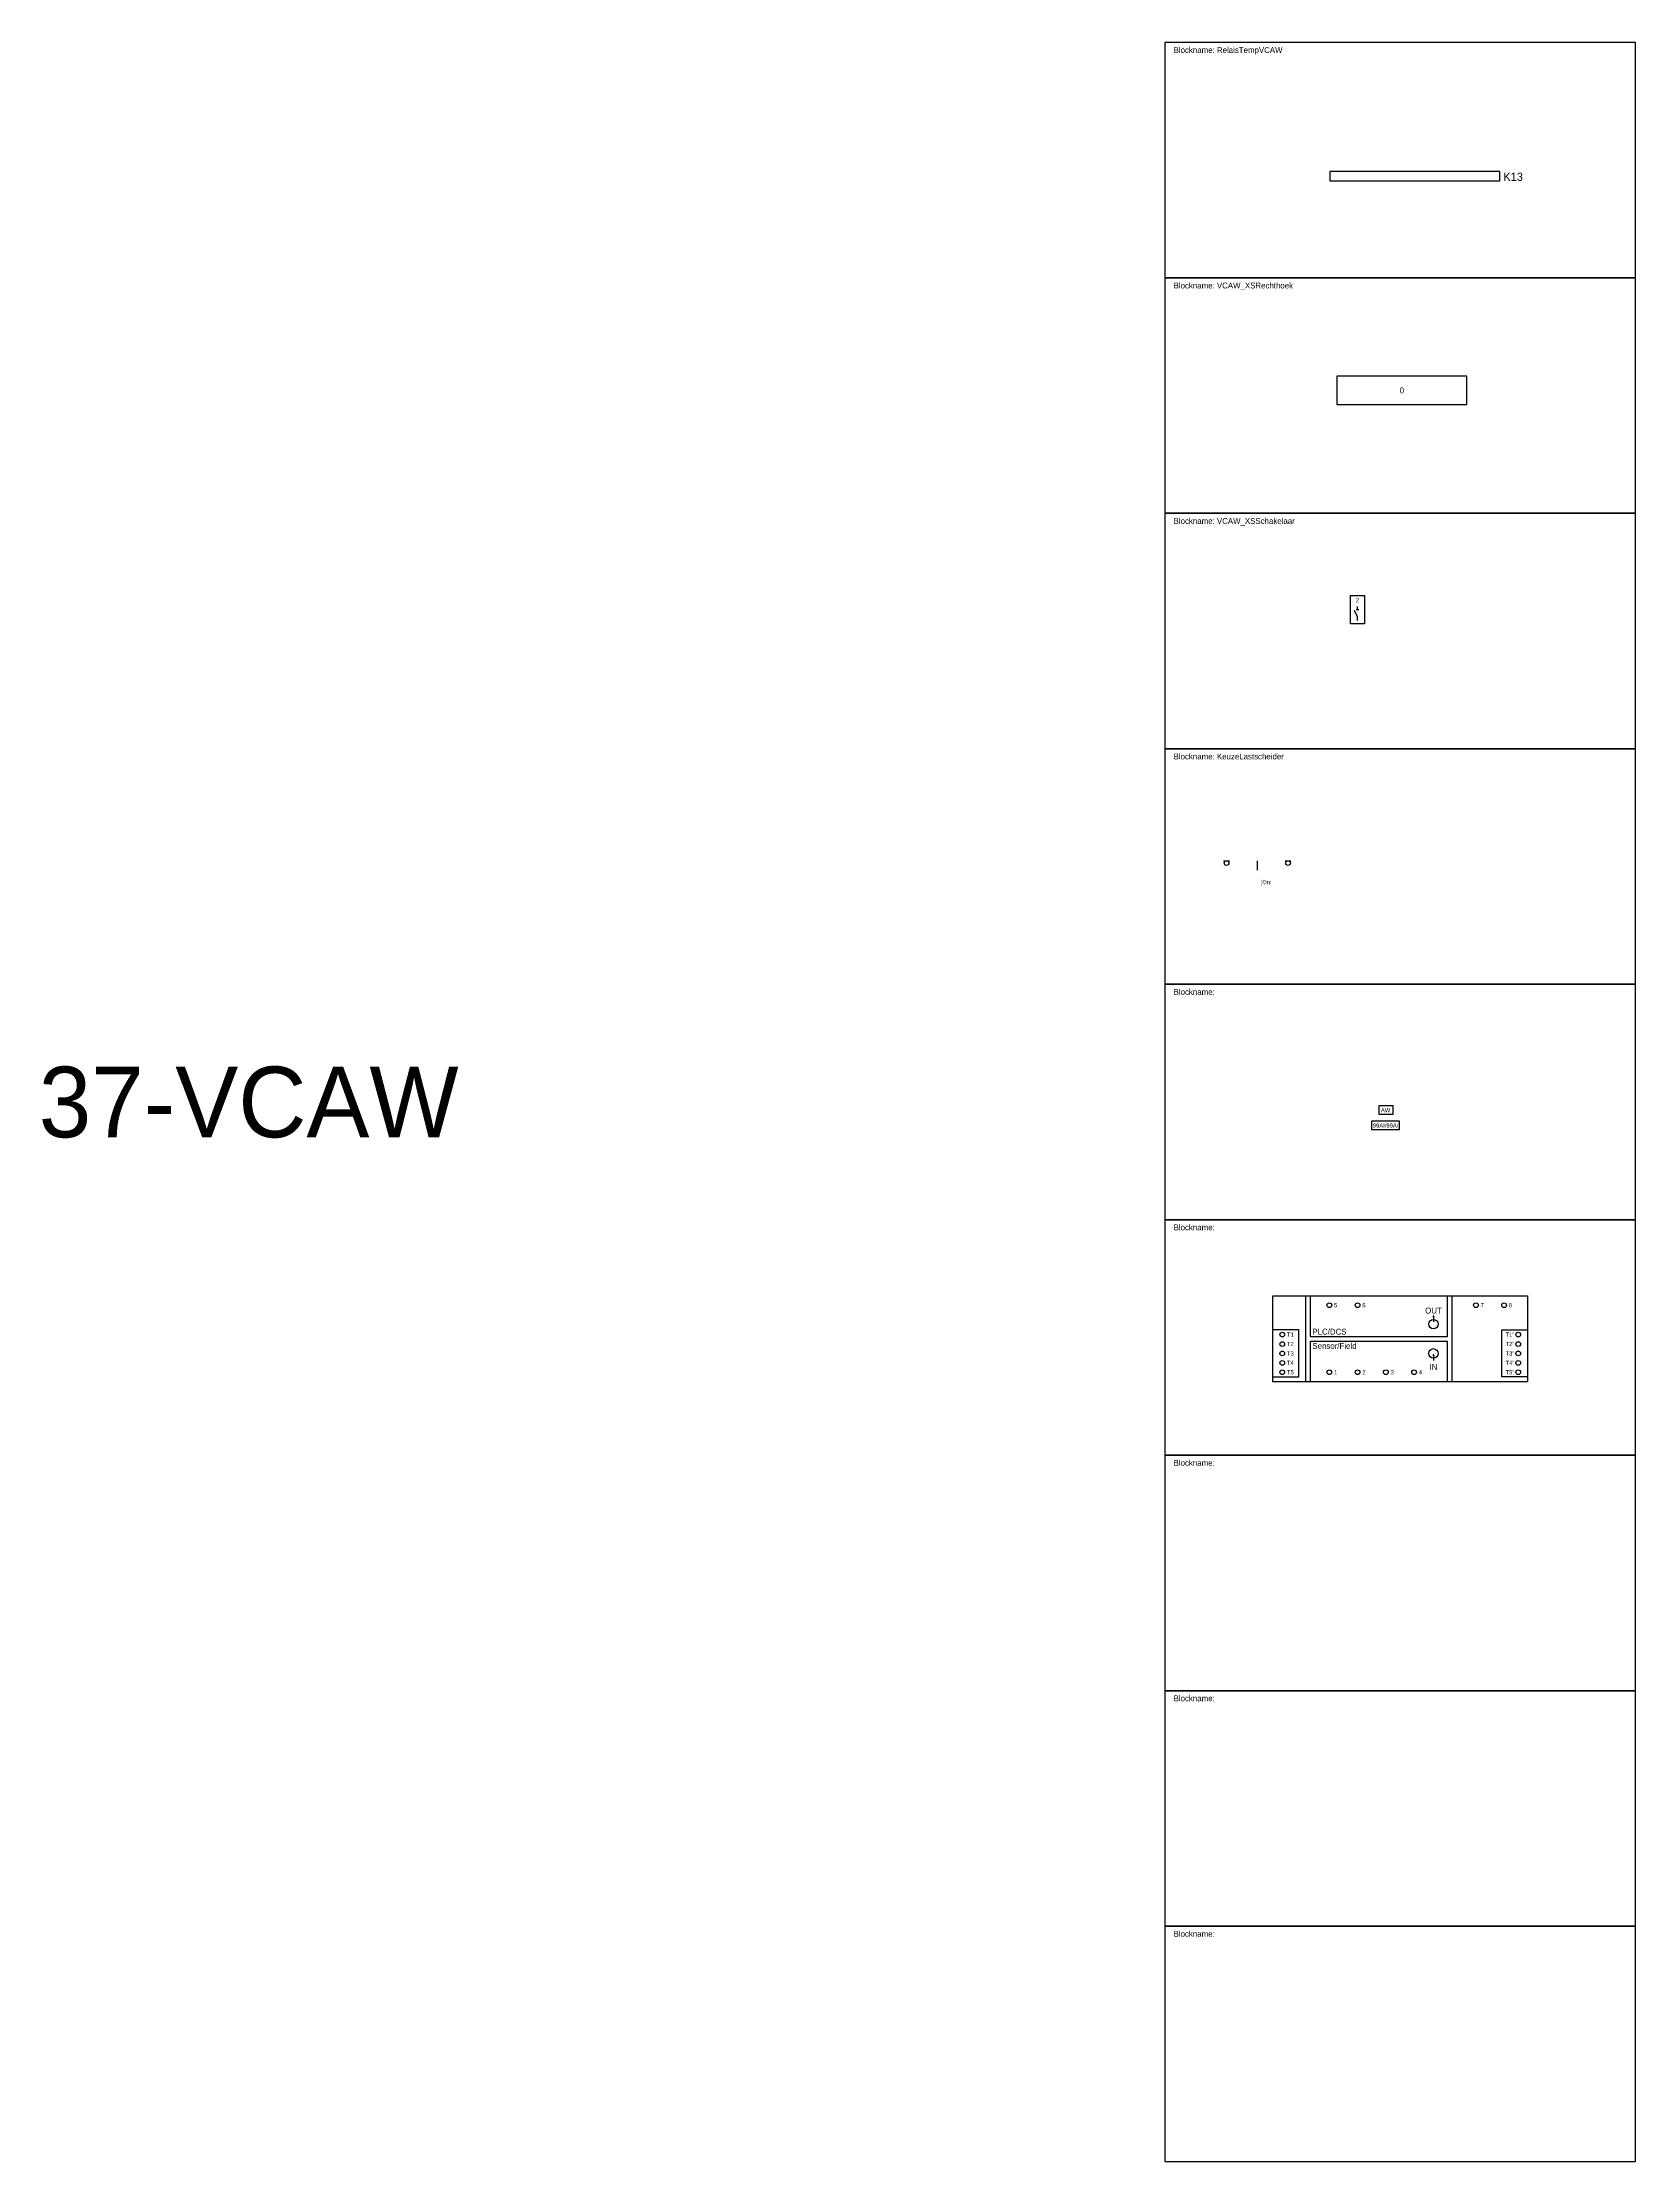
# Model space of a CAD drawing. Header units: millimetres. Extents: x -7152 to 5843, y -5056 to 10205.
# Drawn here: x -477 to 200, y 5841 to 6741 of the extents above; entities that cross this region are included whole.
import ezdxf
from ezdxf.enums import TextEntityAlignment as Align

# ---------------------------------------------------------------- set-up
doc = ezdxf.new("R2010")
doc.units = ezdxf.units.MM
doc.set_wipeout_variables(frame=1)
doc.layers.add('18', color=1, linetype='Continuous')
doc.styles.add('ISOPLUS', font='isoplus')
doc.styles.get("Standard").update_dxf_attribs({"font": 'isoplus.shx'})

# ---------------------------------------------------------------- blocks, each defined once
blk = doc.blocks.new('*U368')
at = {"linetype": 'Continuous'}
blk.add_lwpolyline([(-4, -4), (68.24, -4), (68.24, 0), (-4, 0)], close=True, dxfattribs=at)
blk.add_attdef('ATT', (69.74, -4), '', height=3.5, dxfattribs=at)
blk = doc.blocks.new('*U389')
blk.add_line((0, 0), (0, 12))
at = {"linetype": 'Continuous'}
for p, q in [((3.57, 5.88), (2.41, 5.88)), ((2.99, 5.88), (2.99, 7.39))]:
    blk.add_line(p, q, dxfattribs=at)
at = {"ltscale": 7}
blk.add_lwpolyline([(0, 12), (6, 12), (6, 0), (0, 0)], close=True, dxfattribs=at)
at = {"linetype": 'Continuous'}
blk.add_lwpolyline([(2.99, 1.39), (2.99, 2.9), (1.69, 5.58)], dxfattribs=at)
at = {"layer": '18'}
blk.add_attdef('NUM', text='', height=1.8, dxfattribs=at).set_placement((3, 10), align=Align.MIDDLE_CENTER)
blk = doc.blocks.new('*U390')
at = {"ltscale": 7}
blk.add_lwpolyline([(0, 0), (55.32, 0), (55.32, 12), (0, 12)], close=True, dxfattribs=at)
for tag, p in [('L1', (27.36, 10.17)), ('L3', (27.64, 1.83)), ('L2', (27.66, 6))]:
    blk.add_attdef(tag, text='', height=2.5, dxfattribs=at).set_placement(p, align=Align.MIDDLE_CENTER)
blk = doc.blocks.new('*U417')
at = {"color": 0, "linetype": 'Continuous', "ltscale": 15}
for p, q in [((-14.3, 4), (-11.8, 4)), ((0, 4), (0, 0)), ((11.8, 4), (14.3, 4))]:
    blk.add_line(p, q, dxfattribs=at)
for centre in [(-13.05, 3), (13.05, 3)]:
    blk.add_circle(centre, 1, dxfattribs=at)
at = {"color": 1, "style": 'ISOPLUS'}
blk.add_text('¦©n:', height=1.8, dxfattribs=at).set_placement((1.5, -5.1), align=Align.MIDDLE_LEFT)
at = {"color": 2, "style": 'ISOPLUS'}
blk.add_attdef('NAAM', text='', height=3.5, dxfattribs=at).set_placement((-10.05, -1), align=Align.MIDDLE_LEFT)
at = {"color": 1, "linetype": 'Continuous', "ltscale": 15}
blk.add_attdef('TAG2', text='', height=1.8, dxfattribs=at).set_placement((0, 4), align=Align.BOTTOM_CENTER)
blk.add_attdef('TAG1', text='', height=1.8, dxfattribs=at).set_placement((8.05, 4), align=Align.BOTTOM_RIGHT)
blk.add_attdef('TAG3', text='', height=1.8, dxfattribs=at).set_placement((3, 4), align=Align.BOTTOM_LEFT)
at = {"color": 1, "style": 'ISOPLUS'}
blk.add_attdef('IN', text='', height=1.8, dxfattribs=at).set_placement((5.15, -5.1), align=Align.MIDDLE_LEFT)
blk = doc.blocks.new('*U430')
at = {"color": 0, "linetype": 'Continuous', "width": 0.9, "flags": 1}
for tag, p in [('KABELTYPE', (-0.13, -8.36)), ('VOEDING400V', (-0.38, -13.02)), ('BEDIENING', (-0.26, -10.69))]:
    blk.add_attdef(tag, text='', height=1.8, dxfattribs=at).set_placement(p, align=Align.MIDDLE_CENTER)
at = {"linetype": 'Continuous'}
blk.add_wipeout([(-2.8, -1.75), (-2.8, 1.75), (3.2, 1.75), (3.2, -1.75)], dxfattribs=at)
at = {"color": 0, "linetype": 'Continuous'}
blk.add_lwpolyline([(-2.8, -1.75), (3.2, -1.75), (3.2, 1.75), (-2.8, 1.75)], close=True, dxfattribs=at)
at = {"color": 7, "linetype": 'Continuous', "width": 0.9}
blk.add_attdef('AW', text='', height=1.8, dxfattribs=at).set_placement((0, -0.13), align=Align.MIDDLE_CENTER)
at = {"color": 0, "linetype": 'Continuous', "width": 0.9, "flags": 1}
for tag, p in [('KABELNR', (0, -6.04)), ('ZONE', (0, -3.71))]:
    blk.add_attdef(tag, text='', height=1.8, dxfattribs=at).set_placement(p, align=Align.MIDDLE_CENTER)
blk = doc.blocks.new('Weerstandsthermometer')
at = {"linetype": 'Continuous', "ltscale": 15}
for p, q in [((14, 0), (14, 36.48)), ((16, 19.24), (16, 36.48)), ((74.24, 19.24), (74.24, 36.48)), ((76.24, 0), (76.24, 36.48)), ((68.24, 27.46), (68.24, 25.46)), ((11, 22), (0, 22)), ((11, 2), (11, 22)), ((16, 19.24), (74.24, 19.24)), ((97.24, 2), (97.24, 22)), ((97.24, 22), (108.24, 22)), ((16, 0), (16, 17.24)), ((16, 17.24), (74.24, 17.24)), ((68.24, 11.03), (68.24, 9.03)), ((74.24, 0), (74.24, 17.24)), ((0, 2), (11, 2)), ((108.24, 2), (97.24, 2))]:
    blk.add_line(p, q, dxfattribs=at)
blk.add_lwpolyline([(0, 36.48), (108.24, 36.48), (108.24, 0), (0, 0)], close=True, dxfattribs=at)
for points in [[(68.24, 28.46, 0, 1, 0), (68.24, 27.46, 0, 0, 0)], [(68.24, 12.03, 0, 1, 0), (68.24, 11.03, 0, 0, 0)]]:
    blk.add_lwpolyline(points, format="xyseb", dxfattribs=at)
at = {"linetype": 'Continuous', "lineweight": -2}
for centre in [(24, 32.48), (36, 32.48), (86.24, 32.48), (98.24, 32.48), (4, 20), (104.24, 20), (4, 16), (4, 12), (104.24, 16), (104.24, 12), (4, 8), (4, 4), (24, 4), (36, 4), (48, 4), (60, 4), (104.24, 8), (104.24, 4)]:
    blk.add_circle(centre, 1, dxfattribs=at)
at = {"linetype": 'Continuous', "ltscale": 15}
for centre in [(68.24, 24.46), (68.24, 12.03)]:
    blk.add_circle(centre, 2, dxfattribs=at)
at = {"color": 1, "linetype": 'Continuous', "ltscale": 15}
for s, p in [('5', (26, 32.48)), ('6', (38, 32.48)), ('7', (88.24, 32.48)), ('8', (100.24, 32.48)), ('T1', (6, 20)), ('T2', (6, 16)), ('T3', (6, 12)), ('T4', (6, 8)), ('T5', (6, 4)), ('1', (26, 4)), ('2', (38, 4)), ('3', (50, 4)), ('4', (62, 4))]:
    blk.add_text(s, height=1.8, dxfattribs=at).set_placement(p, align=Align.MIDDLE_LEFT)
at = {"linetype": 'Continuous', "ltscale": 15}
for s, p in [('OUT', (68.24, 31.46)), ('IN', (68.24, 7.53))]:
    blk.add_text(s, height=2.5, dxfattribs=at).set_placement(p, align=Align.TOP_CENTER)
blk.add_text('PLC/DCS', height=2.5, dxfattribs=at).set_placement((16.8, 19.24), align=Align.BOTTOM_LEFT)
at = {"color": 1, "linetype": 'Continuous', "ltscale": 15}
for s, p in [("T1'", (102.24, 20)), ("T2'", (102.24, 16)), ("T3'", (102.24, 12)), ("T4'", (102.24, 8)), ("T5'", (102.24, 4))]:
    blk.add_text(s, height=1.8, dxfattribs=at).set_placement(p, align=Align.MIDDLE_RIGHT)
at = {"linetype": 'Continuous', "ltscale": 15}
blk.add_text('Sensor/Field', height=2.5, dxfattribs=at).set_placement((16.8, 16.44), align=Align.TOP_LEFT)
blk = doc.blocks.new('*U429')
at = {"color": 0, "linetype": 'Continuous', "width": 0.9, "flags": 1}
for tag, p in [('KABELTYPE', (-0.13, -8.36)), ('VOEDING400V', (-0.38, -13.02)), ('BEDIENING', (-0.26, -10.69))]:
    blk.add_attdef(tag, text='', height=1.8, dxfattribs=at).set_placement(p, align=Align.MIDDLE_CENTER)
at = {"linetype": 'Continuous'}
blk.add_wipeout([(-6.03, -1.75), (-6.03, 1.75), (5.97, 1.75), (5.97, -1.75)], dxfattribs=at)
at = {"color": 0, "linetype": 'Continuous'}
blk.add_lwpolyline([(-6.03, -1.75), (5.97, -1.75), (5.97, 1.75), (-6.03, 1.75)], close=True, dxfattribs=at)
at = {"color": 7, "linetype": 'Continuous', "width": 0.9}
blk.add_attdef('AW', text='', height=1.8, dxfattribs=at).set_placement((0, -0.13), align=Align.MIDDLE_CENTER)
at = {"color": 0, "linetype": 'Continuous', "width": 0.9, "flags": 1}
for tag, p in [('KABELNR', (0, -6.04)), ('ZONE', (0, -3.71))]:
    blk.add_attdef(tag, text='', height=1.8, dxfattribs=at).set_placement(p, align=Align.MIDDLE_CENTER)

msp = doc.modelspace()

# ---------------------------------------------------------------- linework, layer by layer
at = {"color": 7}
for points in [[(0, 6641.477), (200, 6641.477), (200, 6741.477), (0, 6741.477)], [(0, 6541.477), (200, 6541.477), (200, 6641.477), (0, 6641.477)], [(0, 6441.477), (200, 6441.477), (200, 6541.477), (0, 6541.477)], [(0, 6341.477), (200, 6341.477), (200, 6441.477), (0, 6441.477)], [(0, 6241.477), (200, 6241.477), (200, 6341.477), (0, 6341.477)], [(0, 6141.477), (200, 6141.477), (200, 6241.477), (0, 6241.477)], [(0, 6041.477), (200, 6041.477), (200, 6141.477), (0, 6141.477)], [(0, 5941.477), (200, 5941.477), (200, 6041.477), (0, 6041.477)], [(0, 5841.477), (200, 5841.477), (200, 5941.477), (0, 5941.477)]]:
    msp.add_lwpolyline(points, close=True, dxfattribs=at)

# ---------------------------------------------------------------- block references
at = {"linetype": 'Continuous'}
msp.add_blockref('*U368', (74.072, 6686.667), dxfattribs=at).add_auto_attribs({'ATT': 'K13'})
for name, p, values in [('*U390', (73.037, 6587.665, 30.859), {'L2': '0'}), ('*U389', (78.833, 6494.576, 30.859), {'NUM': '2'})]:
    msp.add_blockref(name, p).add_auto_attribs(values)
at = {"linetype": 'Continuous', "ltscale": 15}
msp.add_blockref('*U417', (39.286, 6389.953), dxfattribs=at)
at = {"linetype": 'Continuous'}
msp.add_blockref('Weerstandsthermometer', (45.89, 6172.694), dxfattribs=at)

# ---------------------------------------------------------------- texts
at = {"color": 7}
for s, p in [('Blockname: RelaisTempVCAW', (3.742, 6739.477)), ('Blockname: VCAW_XSRechthoek', (3.742, 6639.477)), ('Blockname: VCAW_XSSchakelaar', (3.742, 6539.477)), ('Blockname: KeuzeLastscheider', (3.742, 6439.477)), ('Blockname: ', (3.742, 6339.477)), ('Blockname: ', (3.742, 6239.477)), ('Blockname: ', (3.742, 6139.477)), ('Blockname: ', (3.742, 6039.477)), ('Blockname: ', (3.742, 5939.477))]:
    msp.add_text(s, height=2.5, dxfattribs=at).set_placement(p, align=Align.TOP_LEFT)
msp.add_text('37-VCAW', height=30, dxfattribs=at).set_placement((-300, 6291.477), align=Align.MIDDLE_RIGHT)

# ---------------------------------------------------------------- next in the draw order: block references
at = {"color": 0, "linetype": 'Continuous'}
msp.add_blockref('*U430', (93.784, 6288.117), dxfattribs=at).add_auto_attribs({'AW': 'AW'})

# ---------------------------------------------------------------- next in the draw order: block references
msp.add_blockref('*U429', (93.784, 6281.592), dxfattribs=at).add_auto_attribs({'AW': '99AI/99AI'})

doc.saveas('drawing.dxf')
